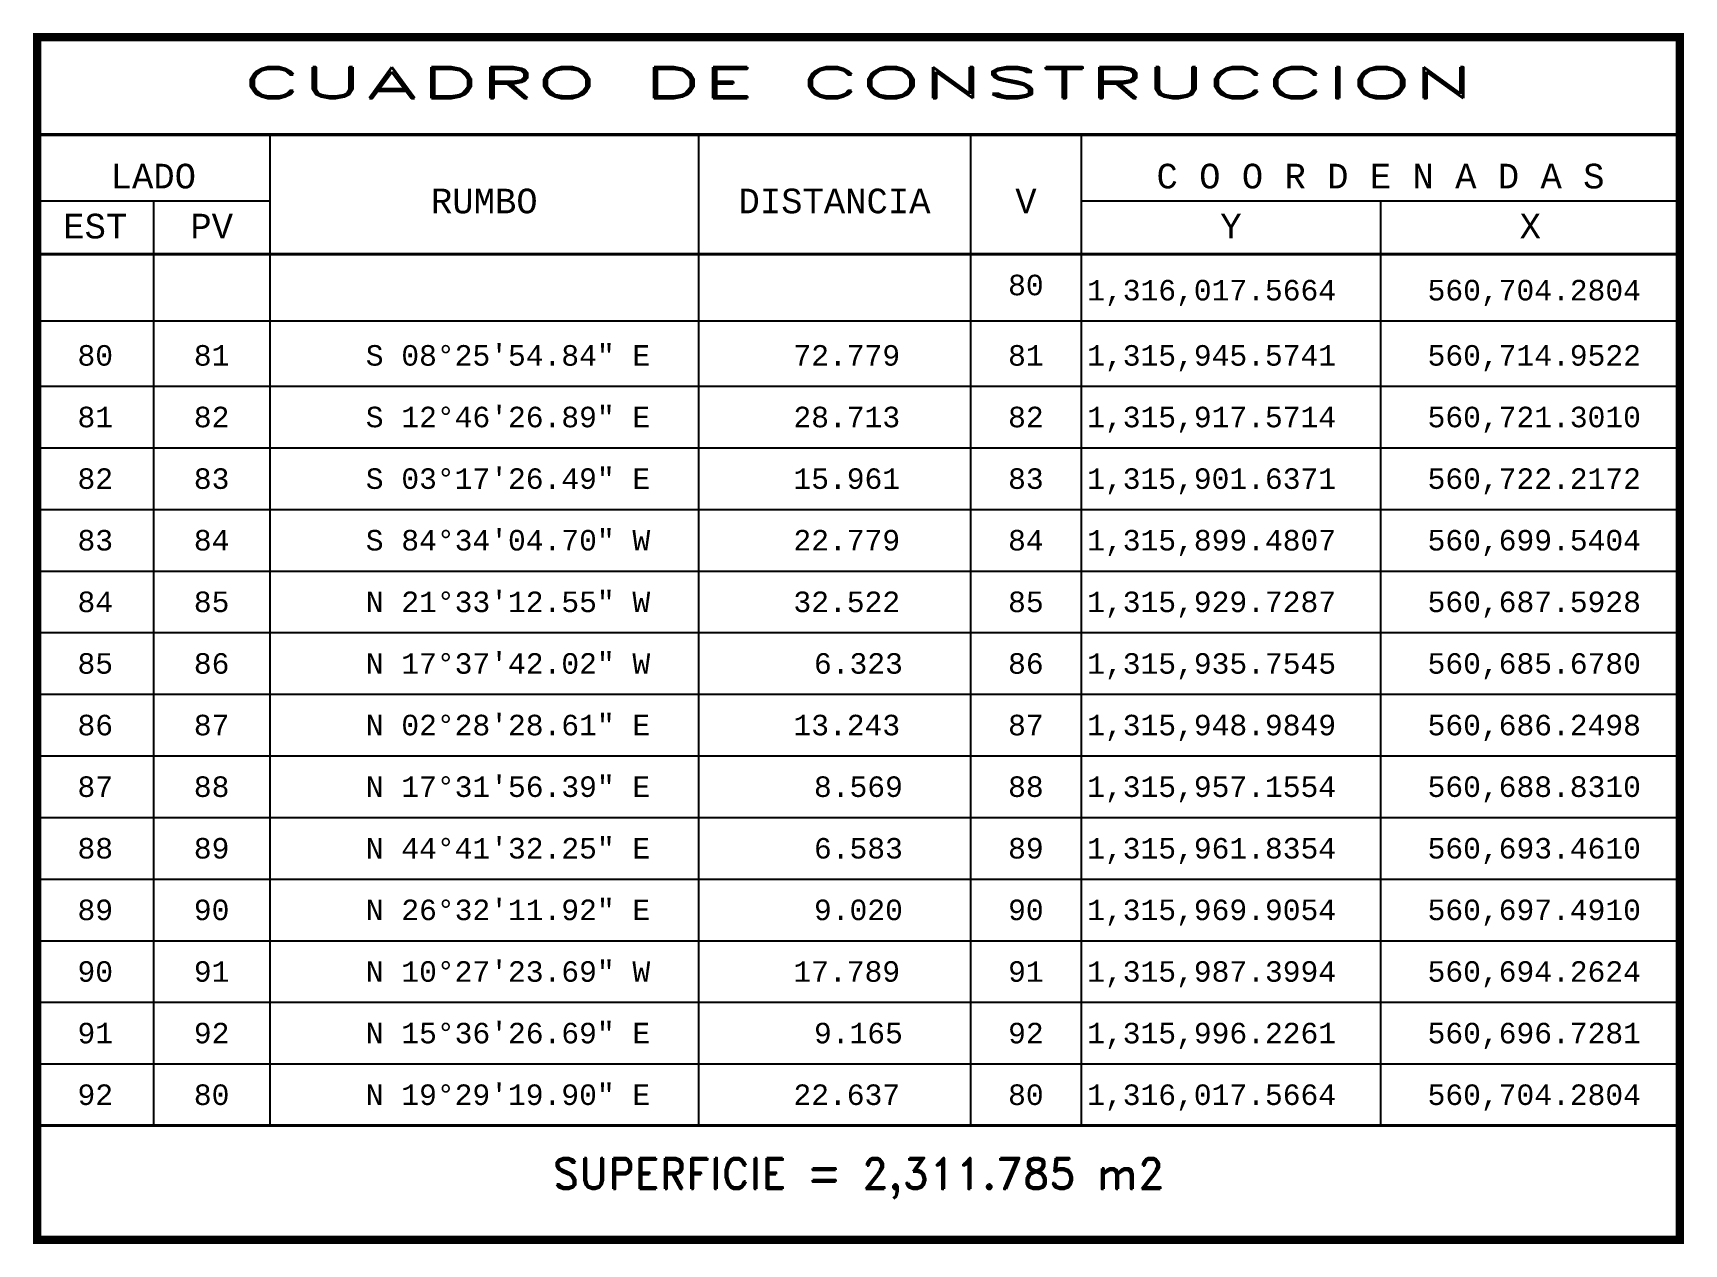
# Model space of a CAD drawing. Header units: millimetres. Extents: x 560037 to 562360, y 1315889 to 1316934.
# Drawn here: x 561401.4 to 561602.3, y 1316010.6 to 1316158 of the extents above; entities that cross this region are included whole.
import ezdxf
from ezdxf.enums import TextEntityAlignment as Align

# ---------------------------------------------------------------- set-up
doc = ezdxf.new("R2010")
doc.units = ezdxf.units.MM
for name, color, linetype in [('CVL_CUADCON', 1, 'Continuous'), ('CVL_CUADCON_LIN', 8, 'Continuous'), ('CVL_CUADCON_TIT', 1, 'Continuous'), ('CVL_CUADCON_TX', 2, 'Continuous')]:
    doc.layers.add(name, color=color, linetype=linetype)
doc.styles.add('HUECA1', font='hueca1.shx')
doc.styles.add('MONOTXT4', font='monotxt4.shx')

msp = doc.modelspace()

# ---------------------------------------------------------------- texts
at = {"layer": 'CVL_CUADCON_TIT', "color": 1, "style": 'HUECA1', "width": 1.758658}
msp.add_text('CUADRO DE CONSTRUCCION', height=3.75, dxfattribs=at).set_placement((561426.91, 1316150.08), (561576.85, 1316150.08), align=Align.FIT)
at = {"layer": 'CVL_CUADCON_TIT', "color": 1, "style": 'MONOTXT4'}
for s, p in [('LADO', (561416.06, 1316139.09)), ('C O O R D E N A D A S', (561565.41, 1316139.09)), ('EST', (561408.99, 1316133)), ('PV', (561423.16, 1316133)), ('Y', (561547.21, 1316133)), ('X', (561583.64, 1316133))]:
    msp.add_text(s, height=3, dxfattribs=at).set_placement(p, align=Align.CENTER)
at = {"layer": 'CVL_CUADCON_TIT', "color": 1}
for s, height, style, p in [('RUMBO', 3, 'MONOTXT4', (561456.34, 1316137.56)), ('DISTANCIA', 3, 'MONOTXT4', (561498.96, 1316137.56)), ('V', 3, 'MONOTXT4', (561522.26, 1316137.56)), ('SUPERFICIE = 2,311.785 m2', 3.75, 'HUECA1', (561501.88, 1316018.59))]:
    msp.add_text(s, height=height, dxfattribs=dict(at, style=style)).set_placement(p, align=Align.MIDDLE)
at = {"layer": 'CVL_CUADCON_TX', "color": 2, "style": 'MONOTXT4'}
for s, p in [('80', (561522.25, 1316126.08)), ('80', (561408.99, 1316117.51)), ('81', (561423.15, 1316117.51)), ('81', (561522.25, 1316117.51)), ('81', (561408.99, 1316110.01)), ('82', (561423.15, 1316110.01)), ('82', (561522.25, 1316110.01)), ('82', (561408.99, 1316102.51)), ('83', (561423.15, 1316102.51)), ('83', (561522.25, 1316102.51)), ('83', (561408.99, 1316095.01)), ('84', (561423.15, 1316095.01)), ('84', (561522.25, 1316095.01)), ('84', (561408.99, 1316087.51)), ('85', (561423.15, 1316087.51)), ('85', (561522.25, 1316087.51)), ('85', (561408.99, 1316080.01)), ('86', (561423.15, 1316080.01)), ('86', (561522.25, 1316080.01)), ('86', (561408.99, 1316072.51)), ('87', (561423.15, 1316072.51)), ('87', (561522.25, 1316072.51)), ('87', (561408.99, 1316065.01)), ('88', (561423.15, 1316065.01)), ('88', (561522.25, 1316065.01)), ('88', (561408.99, 1316057.51)), ('89', (561423.15, 1316057.51)), ('89', (561522.25, 1316057.51)), ('89', (561408.99, 1316050.01)), ('90', (561423.15, 1316050.01)), ('90', (561522.25, 1316050.01)), ('90', (561408.99, 1316042.51)), ('91', (561423.15, 1316042.51)), ('91', (561522.25, 1316042.51)), ('91', (561408.99, 1316035.01)), ('92', (561423.15, 1316035.01)), ('92', (561522.25, 1316035.01)), ('92', (561408.99, 1316027.51)), ('80', (561423.15, 1316027.51)), ('80', (561522.25, 1316027.51))]:
    msp.add_text(s, height=2.5, dxfattribs=at).set_placement(p, align=Align.CENTER)
for s, p in [('1,316,017.5664', (561529.71, 1316125.45)), ('560,704.2804', (561571.14, 1316125.45)), ('S 08%%d25\'54.84" E', (561441.91, 1316117.51)), ('72.779', (561493.96, 1316117.51)), ('1,315,945.5741', (561529.71, 1316117.51)), ('560,714.9522', (561571.14, 1316117.51)), ('S 12%%d46\'26.89" E', (561441.91, 1316110.01)), ('28.713', (561493.96, 1316110.01)), ('1,315,917.5714', (561529.71, 1316110.01)), ('560,721.3010', (561571.14, 1316110.01)), ('S 03%%d17\'26.49" E', (561441.91, 1316102.51)), ('15.961', (561493.96, 1316102.51)), ('1,315,901.6371', (561529.71, 1316102.51)), ('560,722.2172', (561571.14, 1316102.51)), ('S 84%%d34\'04.70" W', (561441.91, 1316095.01)), ('22.779', (561493.96, 1316095.01)), ('1,315,899.4807', (561529.71, 1316095.01)), ('560,699.5404', (561571.14, 1316095.01)), ('N 21%%d33\'12.55" W', (561441.91, 1316087.51)), ('32.522', (561493.96, 1316087.51)), ('1,315,929.7287', (561529.71, 1316087.51)), ('560,687.5928', (561571.14, 1316087.51)), ('N 17%%d37\'42.02" W', (561441.91, 1316080.01)), ('6.323', (561496.46, 1316080.01)), ('1,315,935.7545', (561529.71, 1316080.01)), ('560,685.6780', (561571.14, 1316080.01)), ('N 02%%d28\'28.61" E', (561441.91, 1316072.51)), ('13.243', (561493.96, 1316072.51)), ('1,315,948.9849', (561529.71, 1316072.51)), ('560,686.2498', (561571.14, 1316072.51)), ('N 17%%d31\'56.39" E', (561441.91, 1316065.01)), ('8.569', (561496.46, 1316065.01)), ('1,315,957.1554', (561529.71, 1316065.01)), ('560,688.8310', (561571.14, 1316065.01)), ('N 44%%d41\'32.25" E', (561441.91, 1316057.51)), ('6.583', (561496.46, 1316057.51)), ('1,315,961.8354', (561529.71, 1316057.51)), ('560,693.4610', (561571.14, 1316057.51)), ('N 26%%d32\'11.92" E', (561441.91, 1316050.01)), ('9.020', (561496.46, 1316050.01)), ('1,315,969.9054', (561529.71, 1316050.01)), ('560,697.4910', (561571.14, 1316050.01)), ('N 10%%d27\'23.69" W', (561441.91, 1316042.51)), ('17.789', (561493.96, 1316042.51)), ('1,315,987.3994', (561529.71, 1316042.51)), ('560,694.2624', (561571.14, 1316042.51)), ('N 15%%d36\'26.69" E', (561441.91, 1316035.01)), ('9.165', (561496.46, 1316035.01)), ('1,315,996.2261', (561529.71, 1316035.01)), ('560,696.7281', (561571.14, 1316035.01)), ('N 19%%d29\'19.90" E', (561441.91, 1316027.51)), ('22.637', (561493.96, 1316027.51)), ('1,316,017.5664', (561529.71, 1316027.51)), ('560,704.2804', (561571.14, 1316027.51))]:
    msp.add_text(s, height=2.5, dxfattribs=at).set_placement(p)

# ---------------------------------------------------------------- linework, layer by layer
at = {"layer": 'CVL_CUADCON', "color": 1, "linetype": 'Continuous', "const_width": 1, "flags": 128}
msp.add_lwpolyline([(561401.91, 1316157.51), (561601.85, 1316157.51), (561601.85, 1316011.09), (561401.91, 1316011.09)], close=True, dxfattribs=at)
at = {"layer": 'CVL_CUADCON', "color": 1, "linetype": 'Continuous', "const_width": 0.375, "flags": 128}
for points in [[(561401.91, 1316145.63), (561601.85, 1316145.63)], [(561401.91, 1316131.09), (561601.85, 1316131.09)], [(561401.91, 1316025.01), (561601.85, 1316025.01)]]:
    msp.add_lwpolyline(points, dxfattribs=at)
at = {"layer": 'CVL_CUADCON_LIN', "color": 8, "linetype": 'Continuous'}
for p, q in [((561430.24, 1316145.63), (561430.24, 1316025.01)), ((561482.41, 1316145.63), (561482.41, 1316025.01)), ((561515.52, 1316145.63), (561515.52, 1316025.01)), ((561528.99, 1316145.63), (561528.99, 1316025.01)), ((561401.91, 1316137.56), (561430.24, 1316137.56)), ((561416.06, 1316137.56), (561416.06, 1316025.01)), ((561528.99, 1316137.56), (561601.85, 1316137.56)), ((561565.42, 1316137.56), (561565.42, 1316025.01)), ((561401.91, 1316122.95), (561601.85, 1316122.95)), ((561401.91, 1316115.01), (561601.85, 1316115.01)), ((561401.91, 1316107.51), (561601.85, 1316107.51)), ((561401.91, 1316100.01), (561601.85, 1316100.01)), ((561401.91, 1316092.51), (561601.85, 1316092.51)), ((561401.91, 1316085.01), (561601.85, 1316085.01)), ((561401.91, 1316077.51), (561601.85, 1316077.51)), ((561401.91, 1316070.01), (561601.85, 1316070.01)), ((561401.91, 1316062.51), (561601.85, 1316062.51)), ((561401.91, 1316055.01), (561601.85, 1316055.01)), ((561401.91, 1316047.51), (561601.85, 1316047.51)), ((561401.91, 1316040.01), (561601.85, 1316040.01)), ((561401.91, 1316032.51), (561601.85, 1316032.51)), ((561401.91, 1316025.01), (561601.85, 1316025.01))]:
    msp.add_line(p, q, dxfattribs=at)

msp.set_redraw_order([(e.dxf.handle, doc.entitydb.next_handle()) for e in msp.query("TEXT MTEXT ATTDEF DIMENSION ARC_DIMENSION")])  # texts and dimensions are drawn at this point

doc.saveas('drawing.dxf')
